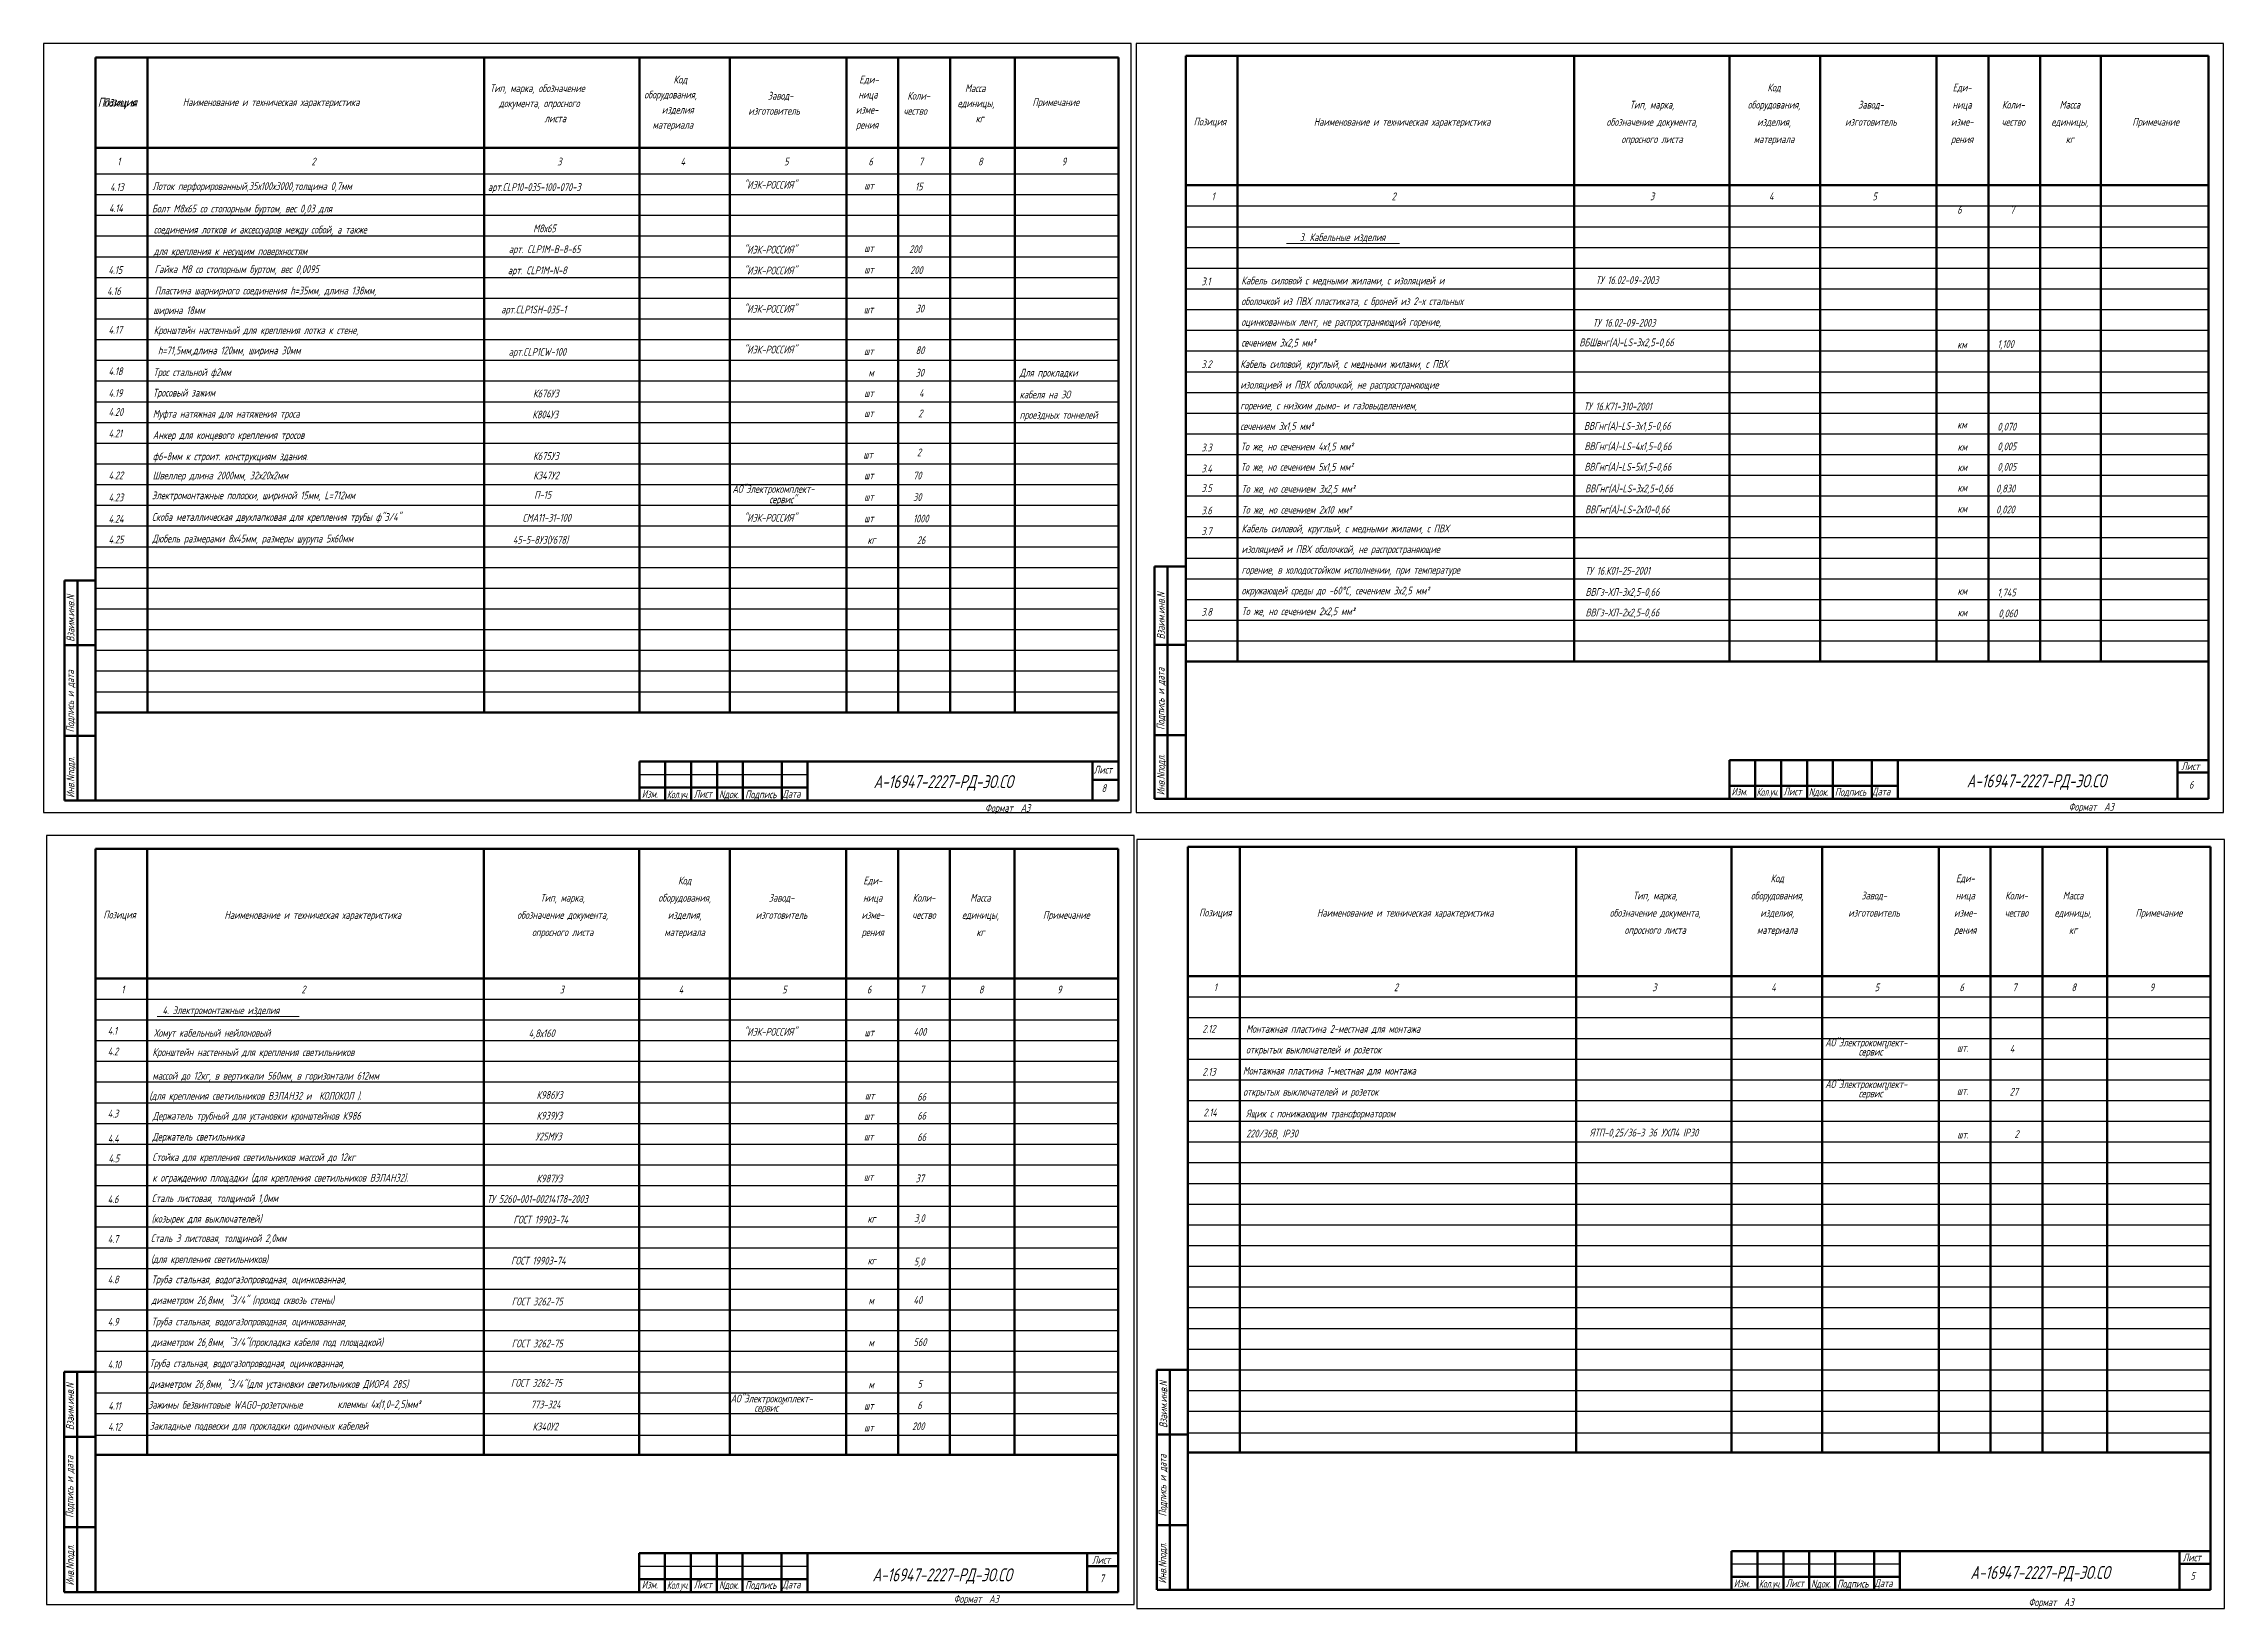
# Model space of a CAD drawing. Header units: inches. Extents: x -2146 to 222, y -883 to 3331.
# Drawn here: x -2146 to -1303, y -883 to -279 of the extents above; entities that cross this region are included whole.
import ezdxf
from ezdxf.enums import TextEntityAlignment as Align

# ---------------------------------------------------------------- set-up
doc = ezdxf.new("R2010")
doc.units = ezdxf.units.IN
doc.header["$MEASUREMENT"] = 0
doc.linetypes.add('gost6', pattern=[12, 8, -1.5, 1, -1.5])
doc.layers.add('оси', color=5, linetype='gost6')
doc.layers.add('текст', color=7, linetype='Continuous')
for name, color, linetype, lineweight in [('рамка толстая', 7, 'Continuous', 60), ('Спецификация', 9, 'Continuous', 25), ('Штампы', 252, 'Continuous', 25)]:
    doc.layers.add(name, color=color, linetype=linetype, lineweight=lineweight)
doc.styles.add('gost shx', font='gost.shx', dxfattribs={"oblique": 15})
doc.styles.add('Simplex', font='simplex.shx', dxfattribs={"width": 0.7, "oblique": 15})

msp = doc.modelspace()

# ---------------------------------------------------------------- texts
at = {"lineweight": 20, "style": 'Simplex', "oblique": 15, "width": 0.7}
for s, p in [('Код', (-1477.23, -297.44)), ('Еди-', (-1404.61, -297.44)), ('Позиция', (-2116.28, -303.2)), ('Тип, марка,', (-1524.36, -304.09)), ('оборудования,', (-1477.23, -304.09)), ('Завод-', (-1439.83, -304.09)), ('ница', (-1404.61, -304.09)), ('Коли-', (-1384.83, -304.09)), ('Масса', (-1362.99, -304.09)), ('Позиция', (-1695.12, -310.59)), ('Наименование и техническая характеристика', (-1620.88, -310.74)), ('обозначение документа,', (-1524.36, -310.74)), ('изделия,', (-1477.23, -310.74)), ('изготовитель', (-1439.83, -310.74)), ('изме-', (-1404.61, -310.74)), ('чество', (-1384.83, -310.74)), ('единицы,', (-1362.99, -310.74)), ('Примечание', (-1329.83, -310.74)), ('опросного листа', (-1524.36, -317.39)), ('материала', (-1477.23, -317.39)), ('рения', (-1404.61, -317.39)), ('кг', (-1362.99, -317.39)), ('Код', (-1897.98, -603.74)), ('Еди-', (-1825.36, -603.74)), ('Код', (-1476, -602.89)), ('Еди-', (-1403.38, -602.89)), ('Позиция', (-2116.25, -616.9)), ('Наименование и техническая характеристика', (-2041.63, -617.04)), ('обозначение документа,', (-1945.11, -617.04)), ('Тип, марка,', (-1945.11, -610.39)), ('оборудования,', (-1897.98, -610.39)), ('изделия,', (-1897.98, -617.04)), ('изготовитель', (-1860.58, -617.04)), ('Завод-', (-1860.58, -610.39)), ('изме-', (-1825.36, -617.04)), ('ница', (-1825.36, -610.39)), ('Коли-', (-1805.58, -610.39)), ('Масса', (-1783.74, -610.39)), ('Примечание', (-1750.58, -617.04)), ('Позиция', (-1693.04, -616.13)), ('Наименование и техническая характеристика', (-1619.65, -616.19)), ('обозначение документа,', (-1523.13, -616.19)), ('Тип, марка,', (-1523.13, -609.54)), ('оборудования,', (-1476, -609.54)), ('изделия,', (-1476, -616.19)), ('изготовитель', (-1438.6, -616.19)), ('Завод-', (-1438.6, -609.54)), ('изме-', (-1403.38, -616.19)), ('ница', (-1403.38, -609.54)), ('чество', (-1383.6, -616.19)), ('Коли-', (-1383.6, -609.54)), ('единицы,', (-1361.76, -616.19)), ('Масса', (-1361.76, -609.54)), ('Примечание', (-1328.6, -616.19)), ('опросного листа', (-1945.11, -623.69)), ('материала', (-1897.98, -623.69)), ('рения', (-1825.36, -623.69)), ('чество', (-1805.58, -617.04)), ('единицы,', (-1783.74, -617.04)), ('кг', (-1783.74, -623.69)), ('опросного листа', (-1523.13, -622.84)), ('материала', (-1476, -622.84)), ('рения', (-1403.38, -622.84)), ('кг', (-1361.76, -622.84))]:
    msp.add_text(s, height=3, dxfattribs=at).set_placement(p, align=Align.CENTER)
at = {"color": 0, "lineweight": 20, "style": 'Simplex', "oblique": 15, "width": 0.7}
for s, p in [('4.13', (-2119.95, -335.93)), ('4.14', (-2120.33, -344.07)), ('4.15', (-2120.55, -367.93)), ('ТУ 16.02-09-2003', (-1546.13, -371.84)), ('4.16', (-2121.1, -376.07)), ('ТУ 16.02-09-2003', (-1547.28, -388.31)), ('ВБШвнг(А)-LS-3х2,5-0,66', (-1552.42, -395.87)), ('км', (-1406.48, -396.71)), ('1,100', (-1390.97, -396.52)), ('км', (-1406.48, -427.63)), ('0,070', (-1390.97, -428.44)), ('км', (-1406.36, -436.23)), ('0,005', (-1390.97, -436.05)), ('шт', (-1828.66, -447.24)), ('70', (-1809.76, -447.34)), ('км', (-1406.36, -444.14)), ('0,005', (-1390.97, -443.95)), ('Электромонтажные полоски, шириной 15мм, L=712мм', (-2103.75, -454.97)), ('П-15', (-1956.1, -454.77)), ('АО"Электрокомплект-', (-1879.54, -452.5)), ('сервис"', (-1865.32, -456.52)), ('шт', (-1828.66, -455.56)), ('30', (-1809.76, -455.65)), ('км', (-1406.36, -451.99)), ('0,830', (-1391.48, -452.34)), ('Скоба металлическая двухлапковая для крепления трубы ф"3/4"', (-2103.75, -463.33)), ('СМА11-31-100', (-1960.58, -463.63)), ('шт', (-1828.66, -463.85)), ('1000', (-1809.76, -463.95)), ('км', (-1406.36, -460.1)), ('0,020', (-1391.48, -460.45)), ('кг', (-1827.41, -472.21)), ('26', (-1808.33, -472.3)), ('км', (-1406.36, -491.88)), ('1,745', (-1390.97, -492.48)), ('км', (-1406.36, -500.18)), ('0,060', (-1390.6, -500.55)), ('3', (-1946.26, -645.84)), ('4', (-1900.31, -645.84)), ('5', (-1860.34, -645.84)), ('6', (-1827.6, -645.84)), ('7', (-1807.14, -645.84)), ('8', (-1784.35, -645.84)), ('Хомут кабельный нейлоновый', (-2103.05, -662.57)), ('4,8х160', (-1958.25, -662.74)), ('шт', (-1828.52, -662.38)), ('400', (-1809.61, -662.17)), ('Монтажная пластина 2-местная для монтажа', (-1681.14, -661.06)), ('Кронштейн настенный для крепления светильников', (-2103.57, -670.02)), ('  шт.', (-1409.56, -668.38)), ('массой до 12кг, в вертикали 560мм, в горизонтали 612мм', (-2103.57, -679.13)), ('Монтажная пластина 1-местная для монтажа', (-1682.37, -677.19)), ('(для крепления светильников ВЭЛАН32 и  КОЛОКОЛ ).', (-2104.79, -686.89)), ('К986У3', (-1955.2, -686.55)), ('шт', (-1828.35, -686.78)), ('66', (-1808.16, -687.24)), ('  шт.', (-1409.56, -684.96)), ('Держатель трубный для установки кронштейнов К986', (-2103.45, -694.62)), ('К939У3', (-1955.2, -694.55)), ('шт', (-1828.74, -694.78)), ('66', (-1808.16, -694.57)), ('Ящик с понижающим трансформатором ', (-1681.16, -693.72)), ('ЯТП-0,25/36-3 36 УХЛ4 IР30', (-1548.38, -701.1)), ('У25МУ3', (-1955.63, -702.58)), ('шт', (-1828.74, -702.59)), ('66', (-1808.16, -702.82)), ('к ограждению площадки (для крепления светильников ВЭЛАН32).', (-2103.57, -718.52)), ('Стойка для крепления светильников массой до 12кг', (-2103.57, -710.56)), ('К987У3', (-1955.2, -718.82)), ('37', (-1808.81, -718.77)), ('Сталь листовая, толщиной 1,0мм', (-2103.79, -726.45)), ('ТУ 5260-001-00214178-2003', (-1974.33, -726.74)), ('шт', (-1828.79, -718.18)), ('(козырек для выключателей)', (-2103.89, -734.35)), ('ГОСТ 19903-74', (-1964.13, -734.71)), ('кг', (-1827.37, -734.33)), ('3,0', (-1809.35, -734.15)), ('Сталь 3 листовая, толщиной 2,0мм', (-2104.16, -741.9)), ('(для крепления светильников)', (-2104.16, -749.95)), ('ГОСТ 19903-74', (-1965.06, -750.55)), ('кг', (-1827.31, -750.46)), ('5,0', (-1809.46, -750.89)), ('Труба стальная, водогазопроводная, оцинкованная,', (-2103.89, -757.78)), ('диаметром 26,8мм, "3/4" (проход сквозь стены)', (-2103.89, -765.78)), ('ГОСТ 3262-75', (-1964.79, -766.31)), ('м', (-1826.99, -765.92)), ('40', (-1809.61, -765.73)), ('4.9', (-2120.83, -774.17)), ('Труба стальная, водогазопроводная, оцинкованная,', (-2103.89, -774.03)), ('диаметром 26,8мм, "3/4"(прокладка кабеля под площадкой)', (-2103.89, -782.03)), ('ГОСТ 3262-75', (-1964.79, -782.55)), ('м', (-1826.99, -782.18)), ('560', (-1809.61, -782)), ('4.10', (-2120.83, -790.65)), ('Труба стальная, водогазопроводная, оцинкованная,', (-2104.71, -790.19)), ('диаметром 26,8мм, "3/4"(для установки светильников ДИОРА 28S)', (-2104.71, -798.19)), ('ГОСТ 3262-75', (-1965.08, -797.75)), ('м', (-1826.99, -798.38)), ('5', (-1808.05, -798.14)), ('4.11', (-2120.59, -806.64)), ('Зажимы безвинтовые WAGO-розеточные ', (-2105.23, -806.22)), ('клеммы 4х(1,0-2,5)мм²', (-2032.05, -805.98)), ('773-324 ', (-1957.44, -806.11)), ('АО"Электрокомплект-', (-1880.26, -803.8)), ('сервис"', (-1871.07, -807.37)), ('шт', (-1828.68, -806.55)), ('6', (-1808.13, -806.39)), ('4.12', (-2120.69, -814.71)), ('шт', (-1828.68, -815.02)), ('200', (-1810.17, -814.51))]:
    msp.add_text(s, height=3, dxfattribs=at).set_placement(p)
at = {"lineweight": 20, "style": 'Simplex', "oblique": 15, "width": 0.7}
for s, p in [('1', (-1694.48, -339.49)), ('2', (-1624.93, -339.49)), ('3', (-1525.15, -339.49)), ('4', (-1479.2, -339.49)), ('5', (-1439.22, -339.49)), ('6', (-1406.49, -344.67)), ('7', (-1386.03, -344.67)), ('3. Кабельные изделия', (-1660.45, -355.27)), ('3.1', (-1698.44, -372.33)), ('Кабель силовой с медными жилами, с изоляцией и', (-1682.99, -372)), ('оболочкой из ПВХ пластиката, с броней из 2-х стальных', (-1682.99, -380)), ('оцинкованных лент, не распространяющий горение,', (-1682.99, -388)), ('сечением 3х2,5 мм²', (-1682.99, -396)), ('3.2', (-1698.44, -404.33)), ('Кабель силовой, круглый, с медными жилами, с ПВХ', (-1683.39, -404.25)), ('Тросовый зажим', (-2103.39, -415.32)), ('Трос стальной ф2мм', (-2103.2, -407.39)), ('К676У3', (-1956.56, -415.62)), ('м', (-1827.01, -407.57)), ('30', (-1808.83, -407.6)), ('4', (-1807.48, -415.47)), ('Для прокладки', (-1768.61, -407.6)), ('изоляцией и ПВХ оболочкой, не распространяющие', (-1683.39, -412.25)), ('Муфта натяжная для натяжения троса', (-2103.39, -423.46)), ('К804У3', (-1956.83, -423.76)), ('2', (-1807.76, -423.31)), ('проездных тоннелей', (-1768.61, -423.91)), ('кабеля на ЭО', (-1768.61, -416.02)), ('горение, с низким дымо- и газовыделением,', (-1683.39, -420.25)), ('Анкер для концевого крепления тросов', (-2103.39, -431.68)), ('сечением 3х1,5 мм²', (-1683.39, -428.25)), ('ф6-8мм к строит. конструкциям здания.', (-2103.39, -439.9)), ('К675У3', (-1956.53, -439.79)), ('2', (-1808.26, -438.38)), ('3.3', (-1698.44, -436.51)), ('То же, но сечением 4х1,5 мм²', (-1683.22, -436.09)), ('Швеллер длина 2000мм, 32х20х2мм', (-2103.46, -447.3)), ('3.4', (-1698.44, -444.65)), ('То же, но сечением 5х1,5 мм²', (-1683.22, -443.99)), ('3.5', (-1698.44, -452.16)), ('То же, но сечением 3х2,5 мм²', (-1682.93, -452.43)), ('3.6', (-1698.44, -460.81)), ('То же, но сечением 2х10 мм²', (-1682.93, -460.53)), ('3.7', (-1698.44, -468.79)), ('Кабель силовой, круглый, с медными жилами, с ПВХ', (-1682.89, -467.75)), ('изоляцией и ПВХ оболочкой, не распространяющие', (-1682.89, -475.75)), ('горение, в холодостойком исполнении, при температуре ', (-1682.89, -483.75)), ('окружающей среды до -60%%DC, сечением 3х2,5 мм²', (-1682.89, -491.75)), ('То же, но сечением 2х2,5 мм²', (-1682.89, -499.75)), ('3.8', (-1698.44, -499.96)), ('Лист', (-1739.94, -560.92)), ('Лист', (-1319.95, -559.6)), ('6', (-1316.97, -566.73)), ('8', (-1736.96, -568.05)), ('1', (-2115.6, -645.84)), ('2', (-2046.04, -645.84)), ('9', (-1754.14, -645.84)), ('1', (-1693.62, -644.98)), ('2', (-1624.06, -644.98)), ('3', (-1524.28, -644.98)), ('4', (-1478.33, -644.98)), ('5', (-1438.36, -644.98)), ('6', (-1405.62, -644.98)), ('7', (-1385.17, -644.98)), ('8', (-1362.37, -644.98)), ('9', (-1332.16, -644.98)), ('4. Электромонтажные изделия', (-2099.69, -653.84)), ('4.1', (-2120.83, -661.77)), ('2.12', (-1698.05, -661.01)), ('4.2', (-2120.83, -669.77)), ('открытых выключателей и розеток', (-1681.17, -669.05)), ('4', (-1386.22, -668.72)), ('2.13', (-1698.05, -677.61)), ('2.14', (-1697.66, -693.34)), ('открытых выключателей и розеток', (-1682.27, -685.33)), ('27', (-1386.22, -685.3)), ('4.3', (-2120.83, -693.77)), ('220/36В, IP30', (-1681.11, -701.46)), ('2', (-1384.39, -701.67)), ('4.4', (-2120.78, -703.39)), ('Держатель светильника', (-2103.6, -702.68)), ('  шт.', (-1409.41, -701.81)), ('4.5', (-2120.53, -711.04)), ('4.6', (-2120.83, -726.82)), ('4.7', (-2120.83, -742.19)), ('4.8', (-2120.83, -757.8)), ('Лист', (-1740.64, -866.11)), ('Лист', (-1319.37, -865.15)), ('7', (-1737.66, -873.24)), ('5', (-1316.39, -872.28))]:
    msp.add_text(s, height=3, dxfattribs=at).set_placement(p)
for s, p in [('Взаим.инв.N', (-2133.69, -510.04)), ('Взаим.инв.N', (-1712.54, -509.08)), ('Подпись и дата', (-1712.64, -544.04)), ('Подпись и дата', (-2133.79, -544.99)), ('Инв.Nподл.', (-2133.71, -570.26)), ('Инв.Nподл.', (-1712.55, -569.31)), ('Взаим.инв.N', (-2133.87, -814.5)), ('Взаим.инв.N', (-1711.62, -813.67)), ('Подпись и дата', (-1711.88, -847.87)), ('Подпись и дата', (-2134.05, -848.38)), ('Инв.Nподл.', (-1711.95, -873.76)), ('Инв.Nподл.', (-2133.89, -874.52))]:
    msp.add_text(s, height=3, rotation=90, dxfattribs=at).set_placement(p)
at = {"lineweight": 35, "style": 'Simplex', "oblique": 15, "width": 0.7}
for p in [(-1798.1, -566.53), (-1375.91, -566.25), (-1374.47, -871.97), (-1798.52, -872.9)]:
    msp.add_text('А-16947-2227-РД-ЭО.СО', height=5, dxfattribs=at).set_placement(p, align=Align.CENTER)
at = {"lineweight": -3, "style": 'Simplex', "oblique": 15, "width": 0.7}
for s, p in [('Изм.', (-1914.55, -570.31)), ('Лист', (-1894.47, -570.27)), ('Nдок.', (-1884.71, -570.45)), ('Подпись', (-1874.63, -570.45)), ('Дата', (-1860.26, -570.27)), ('Изм.', (-1493.68, -569.38)), ('Лист', (-1473.6, -569.34)), ('Nдок.', (-1463.84, -569.52)), ('Подпись', (-1453.76, -569.52)), ('Дата', (-1439.38, -569.34)), ('Изм.', (-1914.56, -875.68)), ('Лист', (-1894.48, -875.64)), ('Nдок.', (-1884.72, -875.82)), ('Подпись', (-1874.64, -875.82)), ('Дата', (-1860.26, -875.64)), ('Изм.', (-1492.78, -875.17)), ('Лист', (-1472.7, -875.12)), ('Nдок.', (-1462.94, -875.3)), ('Подпись', (-1452.86, -875.3)), ('Дата', (-1438.48, -875.12))]:
    msp.add_text(s, height=3, dxfattribs=at).set_placement(p)
at = {"lineweight": -3, "style": 'Simplex', "oblique": 15, "width": 0.580214}
for p, p2 in [((-1904.84, -570.45), (-1896.47, -570.45)), ((-1483.97, -569.52), (-1475.6, -569.52)), ((-1904.85, -875.82), (-1896.48, -875.82)), ((-1483.07, -875.3), (-1474.7, -875.3))]:
    msp.add_text('Кол.уч.', height=3, dxfattribs=at).set_placement(p, p2, align=Align.FIT)
at = {"color": 0, "lineweight": 20, "style": 'Simplex', "oblique": 15, "width": 0.7}
for p in [(-1773.26, -575.72), (-1354.73, -575.25), (-1785.39, -881.17), (-1370.22, -882.47)]:
    msp.add_text('Формат  А3', height=3, dxfattribs=at).set_placement(p, align=Align.CENTER)
at = {"layer": 'Спецификация', "color": 0, "lineweight": 20, "style": 'Simplex', "oblique": 15, "width": 0.7}
for s, p in [('Тип, марка, обозначение', (-1973.18, -297.72)), ('Масса', (-1789.7, -297.72)), ('Наименование и техническая характеристика', (-2091.83, -303.11)), ('документа, опросного', (-1969.7, -303.55)), ('оборудования,', (-1913.61, -300.2)), ('Завод-', (-1865.88, -300.63)), ('ница', (-1830.89, -300.2)), ('Коли-', (-1811.98, -300.63)), ('единицы,', (-1792.57, -303.55)), ('Примечание', (-1763.68, -303.11)), ('листа', (-1952.11, -309.38)), ('материала', (-1910.39, -311.86)), ('изделия', (-1906.8, -306.03)), ('изготовитель', (-1873.4, -306.47)), ('рения', (-1831.8, -311.86)), ('изме-', (-1831.89, -306.03)), ('чество', (-1813.48, -306.47)), ('кг', (-1785.6, -309.38)), ('1', (-2117.16, -326.05)), ('2', (-2042.16, -326.05)), ('3', (-1947.18, -326.05)), ('4', (-1899.62, -326.05)), ('5', (-1859.59, -326.05)), ('6', (-1827.01, -326.05)), ('7', (-1807.53, -326.05)), ('8', (-1784.68, -326.05)), ('9', (-1752.36, -326.05)), ('Лоток перфорированный,35х100х3000,толщина 0,7мм', (-2103.51, -335.53)), ('арт.CLР10-035-100-070-3', (-1973.96, -335.9)), ('"ИЭК-РОССИЯ"', (-1875.16, -335.02)), ('шт', (-1828.62, -335.34)), ('15', (-1808.99, -335.7)), ('Болт М8х65 со стопорным буртом, вес 0,03 для', (-2103.73, -344.22)), ('соединения лотков и аксессуаров между собой, а также', (-2103.04, -352.35)), ('  М8х65', (-1959.46, -351.85)), ('для крепления к несущим поверхностям', (-2103.04, -360.67)), ('арт. CLP1M-В-8-65', (-1965.93, -359.9)), ('"ИЭК-РОССИЯ"', (-1875.16, -360.07)), ('шт', (-1828.63, -359.47)), ('200', (-1811.29, -359.91)), ('Гайка М8 со стопорным буртом, вес 0,0095', (-2102.7, -367.59)), ('арт. CLP1M-N-8', (-1966.29, -368.07)), ('"ИЭК-РОССИЯ"', (-1875.16, -368.15)), ('шт', (-1828.63, -367.74)), ('200', (-1810.87, -368)), ('Пластина шарнирного соединения h=35мм, длина 138мм, ', (-2102.61, -375.87)), (' ширина 18мм', (-2104.7, -383.48)), ('арт.CLР1SH-035-1', (-1968.88, -383.2)), ('"ИЭК-РОССИЯ"', (-1875.16, -382.92)), ('шт', (-1828.79, -383.15)), ('30', (-1808.78, -382.86)), ('4.17', (-2120.5, -391.07)), ('Кронштейн настенный для крепления лотка к стене,', (-2103.04, -391.16)), ('"ИЭК-РОССИЯ"', (-1875.16, -398.68)), ('4.18', (-2120.5, -407.04)), (' h=71,5мм,длина 120мм, ширина 30мм', (-2102.9, -398.98)), ('арт.CLР1СW-100', (-1965.97, -399.58)), ('шт', (-1828.7, -399.26)), ('80', (-1808.78, -398.94)), ('4.19', (-2120.5, -415.47)), ('4.20', (-2120.5, -422.77)), ('шт', (-1828.63, -415.48)), ('4.21', (-2120.5, -431.05)), ('шт', (-1828.67, -423.27)), ('шт', (-1828.97, -439.24)), ('4.22', (-2120.5, -447.25)), ('4.23', (-2120.5, -455.76)), ('4.24', (-2120.5, -464.07)), ('"ИЭК-РОССИЯ"', (-1875.16, -463.63)), ('4.25', (-2120.5, -472.04)), ('Дюбель размерами 8х45мм, размеры шурупа 5х60мм', (-2103.62, -471.68)), ('45-5-8У3(У678)', (-1964.37, -472.15)), ('"ИЭК-РОССИЯ"', (-1875.16, -662.15)), ('АО"Электрокомплект-', (-1457.48, -666.28)), ('сервис"', (-1444.57, -669.84)), ('АО"Электрокомплект-', (-1457.48, -682.4)), ('сервис"', (-1444.57, -685.95)), ('Закладные подвески для прокладки одиночных кабелей', (-2104.66, -814.36)), ('К340У2', (-1956.75, -814.64))]:
    msp.add_text(s, height=3, dxfattribs=at).set_placement(p)
at = {"layer": 'Спецификация', "color": 0, "lineweight": 20, "style": 'gost shx', "oblique": 15}
for s, p in [('Код', (-1902.31, -294.36)), ('Еди-', (-1830.57, -294.36))]:
    msp.add_text(s, height=3, dxfattribs=at).set_placement(p)
at = {"layer": 'Спецификация', "color": 0, "style": 'gost shx', "oblique": 15}
msp.add_text('Позиция', height=3.5, dxfattribs=at).set_placement((-2124.65, -303.38))
at = {"layer": 'текст', "color": 0, "lineweight": 20, "style": 'Simplex', "oblique": 15, "width": 0.7}
for s, p in [('ТУ 16.К71-310-2001', (-1550.74, -420.61)), ('ВВГнг(А)-LS-3х1,5-0,66', (-1550.65, -428.17)), ('ВВГнг(А)-LS-4х1,5-0,66', (-1550.48, -436.01)), ('К347У2', (-1956.46, -447.32)), ('ВВГнг(А)-LS-5х1,5-0,66', (-1550.48, -443.91)), ('ВВГнг(А)-LS-3х2,5-0,66', (-1550.19, -452.28)), ('ВВГнг(А)-LS-2х10-0,66', (-1550.19, -460.39)), ('ТУ 16.К01-25-2001', (-1550.24, -484.1)), ('ВВГз-ХЛ-3х2,5-0,66', (-1550.07, -492.29)), ('ВВГз-ХЛ-2х2,5-0,66', (-1550.07, -500.2))]:
    msp.add_text(s, height=3, dxfattribs=at).set_placement(p)

# ---------------------------------------------------------------- linework, layer by layer
at = {"lineweight": 60}
for p, q in [((-1704.46, -283.7), (-1309.46, -283.7)), ((-1704.46, -570.7), (-1704.46, -283.7)), ((-1684.46, -283.7), (-1684.46, -517.7)), ((-1554.46, -283.7), (-1554.46, -517.7)), ((-1350.95, -283.69), (-1350.95, -517.69)), ((-1309.46, -283.7), (-1309.46, -570.7)), ((-1704.46, -333.7), (-1309.46, -333.7)), ((-1716.46, -570.69), (-1716.46, -480.97)), ((-1704.46, -480.97), (-1716.46, -480.97)), ((-1711.46, -570.69), (-1711.46, -480.97)), ((-1704.46, -570.7), (-1704.46, -485.7)), ((-1704.46, -511.15), (-1716.46, -511.15)), ((-1704.46, -570.69), (-1704.46, -516.15)), ((-1704.46, -546.15), (-1716.46, -546.15)), ((-1704.46, -570.69), (-1716.46, -570.69)), ((-1309.46, -570.7), (-1704.46, -570.7)), ((-1703.6, -589.19), (-1308.6, -589.19)), ((-1703.6, -876.19), (-1703.6, -589.19)), ((-1683.6, -589.19), (-1683.6, -823.19)), ((-1553.6, -589.19), (-1553.6, -823.19)), ((-1493.6, -589.19), (-1493.6, -823.19)), ((-1458.6, -589.19), (-1458.6, -823.19)), ((-1413.6, -589.19), (-1413.6, -823.19)), ((-1393.6, -589.19), (-1393.6, -823.19)), ((-1373.6, -589.19), (-1373.6, -823.19)), ((-1348.6, -589.19), (-1348.6, -823.19)), ((-1308.6, -589.19), (-1308.6, -876.19)), ((-2125.58, -590.04), (-1730.58, -590.04)), ((-2125.58, -877.04), (-2125.58, -590.04)), ((-2105.58, -590.04), (-2105.58, -824.04)), ((-1730.58, -590.04), (-1730.58, -877.04)), ((-1703.6, -639.19), (-1308.6, -639.19)), ((-1715.6, -876.19), (-1715.6, -791.19)), ((-1703.6, -791.19), (-1715.6, -791.19)), ((-1710.6, -876.19), (-1710.6, -791.19)), ((-1703.6, -876.19), (-1703.6, -791.19)), ((-2137.58, -877.04), (-2137.58, -792.04)), ((-2125.58, -792.04), (-2137.58, -792.04)), ((-2132.58, -877.04), (-2132.58, -792.04)), ((-2125.58, -877.04), (-2125.58, -792.04)), ((-1703.6, -816.19), (-1715.6, -816.19)), ((-2125.58, -817.04), (-2137.58, -817.04)), ((-2125.58, -877.04), (-2125.58, -822.04)), ((-1703.6, -876.19), (-1703.6, -821.19)), ((-1703.6, -823.19), (-1308.6, -823.19)), ((-2125.58, -852.04), (-2137.58, -852.04)), ((-1703.54, -851.19), (-1715.54, -851.19)), ((-2125.58, -877.04), (-2137.58, -877.04)), ((-1730.58, -877.04), (-2125.58, -877.04)), ((-1730.58, -877.04), (-1915.58, -877.04)), ((-1703.54, -876.19), (-1715.54, -876.19)), ((-1308.6, -876.19), (-1703.6, -876.19)), ((-1308.6, -876.19), (-1493.6, -876.19))]:
    msp.add_line(p, q, dxfattribs=at)
at = {"color": 0, "lineweight": 60}
for p, q in [((-1494.46, -283.7), (-1494.46, -517.7)), ((-1459.46, -283.7), (-1459.46, -517.7)), ((-1414.46, -283.7), (-1414.46, -517.7)), ((-1394.46, -283.7), (-1394.46, -517.7)), ((-1374.46, -283.7), (-1374.46, -517.7)), ((-1704.46, -517.7), (-1309.46, -517.7)), ((-1975.58, -590.04), (-1975.58, -824.04)), ((-1915.58, -590.04), (-1915.58, -824.04)), ((-1880.58, -590.04), (-1880.58, -824.04)), ((-1835.58, -590.04), (-1835.58, -824.04)), ((-1815.58, -590.04), (-1815.58, -824.04)), ((-1795.58, -590.04), (-1795.58, -824.04)), ((-1770.58, -590.04), (-1770.58, -824.04)), ((-2125.58, -640.04), (-1730.58, -640.04)), ((-2125.58, -824.04), (-1730.58, -824.04))]:
    msp.add_line(p, q, dxfattribs=at)
at = {"lineweight": 30}
for p, q in [((-1704.46, -341.7), (-1309.46, -341.7)), ((-1703.6, -647.19), (-1308.6, -647.19))]:
    msp.add_line(p, q, dxfattribs=at)
at = {"lineweight": -3}
for p, q in [((-1704.46, -349.7), (-1309.46, -349.7)), ((-1704.46, -357.7), (-1309.46, -357.7)), ((-1703.6, -655.19), (-1308.6, -655.19)), ((-1703.6, -663.19), (-1308.6, -663.19)), ((-1703.6, -671.19), (-1308.6, -671.19)), ((-1703.6, -679.19), (-1308.6, -679.19)), ((-1703.6, -687.19), (-1308.6, -687.19)), ((-1703.6, -695.19), (-1308.6, -695.19)), ((-1703.6, -703.19), (-1308.6, -703.19)), ((-1703.6, -711.19), (-1308.6, -711.19)), ((-1703.6, -719.19), (-1308.6, -719.19)), ((-1703.6, -727.19), (-1308.6, -727.19)), ((-1703.6, -735.19), (-1308.6, -735.19)), ((-1703.6, -743.19), (-1308.6, -743.19)), ((-1703.6, -751.19), (-1308.6, -751.19)), ((-1703.6, -759.19), (-1308.6, -759.19)), ((-1703.6, -767.19), (-1308.6, -767.19)), ((-1703.6, -775.19), (-1308.6, -775.19)), ((-1703.6, -783.19), (-1308.6, -783.19)), ((-1703.6, -791.19), (-1308.6, -791.19)), ((-1703.6, -799.19), (-1308.6, -799.19)), ((-1703.6, -807.19), (-1308.6, -807.19)), ((-1703.6, -815.58), (-1308.6, -815.58)), ((-1915.58, -867.04), (-1850.58, -867.04)), ((-1493.6, -866.19), (-1428.6, -866.19))]:
    msp.add_line(p, q, dxfattribs=at)
at = {"lineweight": 18}
for p, q in [((-1665.48, -356.17), (-1621.9, -356.17)), ((-2101.77, -654.74), (-2046.92, -654.74))]:
    msp.add_line(p, q, dxfattribs=at)
at = {"color": 0, "lineweight": -3}
for p, q in [((-1704.46, -365.7), (-1309.46, -365.7)), ((-1704.46, -373.7), (-1309.46, -373.7)), ((-1704.46, -381.7), (-1309.46, -381.7)), ((-1704.46, -389.7), (-1309.46, -389.7)), ((-1704.46, -397.7), (-1309.46, -397.7)), ((-1704.46, -405.7), (-1309.46, -405.7)), ((-1704.46, -413.7), (-1309.46, -413.7)), ((-1704.46, -421.7), (-1309.46, -421.7)), ((-1704.46, -429.7), (-1309.46, -429.7)), ((-1704.46, -437.7), (-1309.46, -437.7)), ((-1704.46, -445.7), (-1309.46, -445.7)), ((-1704.46, -453.7), (-1309.46, -453.7)), ((-1704.46, -461.7), (-1309.46, -461.7)), ((-1704.46, -469.7), (-1309.46, -469.7)), ((-1704.46, -477.7), (-1309.46, -477.7)), ((-1704.46, -485.7), (-1309.46, -485.7)), ((-1704.46, -493.7), (-1309.46, -493.7)), ((-1704.46, -501.7), (-1309.46, -501.7)), ((-1704.46, -509.7), (-1309.46, -509.7)), ((-2125.58, -656.04), (-1730.58, -656.04)), ((-2125.58, -664.04), (-1730.58, -664.04)), ((-2125.58, -672.04), (-1730.58, -672.04)), ((-2125.58, -680.04), (-1730.58, -680.04)), ((-2125.58, -688.04), (-1730.58, -688.04)), ((-2125.58, -696.04), (-1730.58, -696.04)), ((-2125.58, -704.04), (-1730.58, -704.04)), ((-2125.58, -712.04), (-1730.58, -712.04)), ((-2125.58, -720.04), (-1730.58, -720.04)), ((-2125.58, -728.04), (-1730.58, -728.04)), ((-2125.58, -736.04), (-1730.58, -736.04)), ((-2125.58, -744.04), (-1730.58, -744.04)), ((-2125.58, -752.04), (-1730.58, -752.04)), ((-2125.58, -760.04), (-1730.58, -760.04)), ((-2125.58, -768.04), (-1730.58, -768.04)), ((-2125.58, -776.04), (-1730.58, -776.04)), ((-2125.58, -784.04), (-1730.58, -784.04)), ((-2125.58, -792.04), (-1730.58, -792.04)), ((-2125.58, -800.04), (-1730.58, -800.04)), ((-2125.58, -808.04), (-1730.58, -808.04)), ((-2125.58, -816.43), (-1730.58, -816.43))]:
    msp.add_line(p, q, dxfattribs=at)
at = {"lineweight": 50}
for p, q in [((-1309.46, -555.7), (-1494.46, -555.7)), ((-1494.46, -555.7), (-1494.46, -570.7)), ((-1484.46, -570.7), (-1484.46, -555.7)), ((-1474.46, -570.7), (-1474.46, -555.7)), ((-1464.46, -570.7), (-1464.46, -555.7)), ((-1454.46, -570.7), (-1454.46, -555.7)), ((-1439.46, -570.7), (-1439.46, -555.7)), ((-1429.46, -570.7), (-1429.46, -555.7)), ((-1321.46, -570.7), (-1321.46, -555.7)), ((-1309.46, -570.7), (-1309.46, -555.7)), ((-1321.46, -560.53), (-1309.46, -560.53)), ((-1494.46, -565.7), (-1429.46, -565.7)), ((-1730.58, -862.04), (-1915.58, -862.04)), ((-1915.58, -862.04), (-1915.58, -877.04)), ((-1905.58, -877.04), (-1905.58, -862.04)), ((-1895.58, -877.04), (-1895.58, -862.04)), ((-1885.58, -877.04), (-1885.58, -862.04)), ((-1875.58, -877.04), (-1875.58, -862.04)), ((-1860.58, -877.04), (-1860.58, -862.04)), ((-1850.58, -877.04), (-1850.58, -862.04)), ((-1742.58, -877.04), (-1742.58, -862.04)), ((-1742.58, -867.04), (-1730.58, -867.04)), ((-1730.58, -877.04), (-1730.58, -862.04)), ((-1308.6, -861.19), (-1493.6, -861.19)), ((-1493.6, -861.19), (-1493.6, -876.19)), ((-1483.6, -876.19), (-1483.6, -861.19)), ((-1473.6, -876.19), (-1473.6, -861.19)), ((-1463.6, -876.19), (-1463.6, -861.19)), ((-1453.6, -876.19), (-1453.6, -861.19)), ((-1438.6, -876.19), (-1438.6, -861.19)), ((-1428.6, -876.19), (-1428.6, -861.19)), ((-1320.6, -876.19), (-1320.6, -861.19)), ((-1320.6, -866.19), (-1308.6, -866.19)), ((-1915.58, -872.04), (-1850.58, -872.04)), ((-1493.6, -871.19), (-1428.6, -871.19)), ((-1915.58, -877.04), (-1730.58, -877.04)), ((-1493.6, -876.19), (-1308.6, -876.19))]:
    msp.add_line(p, q, dxfattribs=at)
at = {"color": 0, "lineweight": 30}
msp.add_line((-2125.58, -648.04), (-1730.58, -648.04), dxfattribs=at)
at = {"layer": 'оси', "linetype": 'ByBlock'}
for points in [[(-1725.57, -571), (-1725.57, -284), (-1725.57, -279), (-2125.57, -279), (-2145.57, -279), (-2145.57, -571), (-2145.57, -576), (-1725.57, -576), (-1725.57, -571)], [(-1303.63, -571), (-1303.63, -284), (-1303.63, -279), (-1703.63, -279), (-1723.63, -279), (-1723.63, -571), (-1723.63, -576), (-1303.63, -576), (-1303.63, -571)], [(-1724.4, -876.84), (-1724.4, -589.84), (-1724.4, -584.84), (-2124.4, -584.84), (-2144.4, -584.84), (-2144.4, -876.84), (-2144.4, -881.84), (-1724.4, -881.84), (-1724.4, -876.84)], [(-1303.29, -878.35), (-1303.29, -591.35), (-1303.29, -586.35), (-1703.29, -586.35), (-1723.29, -586.35), (-1723.29, -878.35), (-1723.29, -883.35), (-1303.29, -883.35), (-1303.29, -878.35)]]:
    msp.add_lwpolyline(points, dxfattribs=at)
at = {"layer": 'рамка толстая', "color": 0}
for p, q in [((-2125.48, -571.3), (-2125.48, -284.3)), ((-2125.48, -284.3), (-1730.48, -284.3)), ((-2125.48, -571.3), (-1730.48, -571.3))]:
    msp.add_line(p, q, dxfattribs=at)
at = {"layer": 'рамка толстая'}
msp.add_line((-1730.48, -284.3), (-1730.48, -571.3), dxfattribs=at)
at = {"layer": 'Спецификация', "color": 0, "lineweight": 60}
for p, q in [((-2125.48, -284.3), (-1730.48, -284.3)), ((-2125.48, -284.3), (-2125.48, -537.3)), ((-2105.48, -284.3), (-2105.48, -537.3)), ((-1975.48, -284.3), (-1975.48, -537.3)), ((-1915.48, -284.3), (-1915.48, -537.3)), ((-1880.48, -284.3), (-1880.48, -537.3)), ((-1835.48, -284.3), (-1835.48, -537.3)), ((-1815.48, -284.3), (-1815.48, -537.3)), ((-1795.48, -284.3), (-1795.48, -537.3)), ((-1770.48, -284.3), (-1770.48, -537.3)), ((-1730.48, -284.3), (-1730.48, -537.3)), ((-2125.48, -319.3), (-1730.48, -319.3)), ((-2125.48, -537.3), (-1730.48, -537.3))]:
    msp.add_line(p, q, dxfattribs=at)
at = {"layer": 'Спецификация', "color": 0}
for p, q in [((-2125.48, -329.3), (-1730.48, -329.3)), ((-2125.48, -337.3), (-1730.48, -337.3)), ((-2125.48, -345.3), (-1730.48, -345.3)), ((-2125.48, -353.3), (-1730.48, -353.3)), ((-2125.48, -361.3), (-1730.48, -361.3)), ((-2125.48, -369.3), (-1730.48, -369.3)), ((-2125.48, -377.3), (-1730.48, -377.3)), ((-2125.48, -385.3), (-1730.48, -385.3)), ((-2125.48, -393.3), (-1730.48, -393.3)), ((-2125.48, -401.3), (-1730.48, -401.3)), ((-2125.48, -409.3), (-1730.48, -409.3)), ((-2125.48, -417.3), (-1730.48, -417.3)), ((-2125.48, -425.3), (-1730.48, -425.3)), ((-2125.48, -433.3), (-1730.48, -433.3)), ((-2125.48, -441.3), (-1730.48, -441.3)), ((-2125.48, -449.3), (-1730.48, -449.3)), ((-2125.48, -457.3), (-1730.48, -457.3)), ((-2125.48, -465.3), (-1730.48, -465.3)), ((-2125.48, -473.3), (-1730.48, -473.3)), ((-2125.48, -481.3), (-1730.48, -481.3)), ((-2125.48, -489.3), (-1730.48, -489.3)), ((-2125.48, -497.3), (-1730.48, -497.3)), ((-2125.48, -505.3), (-1730.48, -505.3)), ((-2125.48, -513.3), (-1730.48, -513.3)), ((-2125.48, -521.3), (-1730.48, -521.3)), ((-2125.48, -529.3), (-1730.48, -529.3))]:
    msp.add_line(p, q, dxfattribs=at)
at = {"layer": 'Штампы', "color": 0, "lineweight": 60}
for p, q in [((-2137.48, -571.3), (-2137.48, -486.3)), ((-2137.48, -486.3), (-2125.48, -486.3)), ((-2132.48, -571.3), (-2132.48, -486.3)), ((-2125.48, -571.3), (-2125.48, -486.3)), ((-2137.48, -511.3), (-2125.48, -511.3)), ((-2137.48, -546.3), (-2125.48, -546.3)), ((-1915.48, -556.3), (-1730.48, -556.3)), ((-1915.48, -556.3), (-1915.48, -571.3)), ((-1905.48, -556.3), (-1905.48, -571.3)), ((-1895.48, -556.3), (-1895.48, -571.3)), ((-1885.48, -556.3), (-1885.48, -571.3)), ((-1875.48, -556.3), (-1875.48, -571.3)), ((-1860.48, -556.3), (-1860.48, -571.3)), ((-1850.48, -556.3), (-1850.48, -571.3)), ((-1740.48, -556.3), (-1730.48, -556.3)), ((-1740.48, -556.3), (-1740.48, -571.3)), ((-1740.48, -563.3), (-1730.48, -563.3)), ((-2137.48, -571.3), (-2125.48, -571.3)), ((-1915.48, -566.3), (-1850.48, -566.3)), ((-1915.48, -571.3), (-1730.48, -571.3)), ((-1740.48, -571.3), (-1730.48, -571.3))]:
    msp.add_line(p, q, dxfattribs=at)
at = {"layer": 'Штампы', "color": 0}
msp.add_line((-1915.48, -561.3), (-1850.48, -561.3), dxfattribs=at)

msp.set_redraw_order([(e.dxf.handle, doc.entitydb.next_handle()) for e in msp.query("TEXT MTEXT ATTDEF DIMENSION ARC_DIMENSION")])  # texts and dimensions are drawn at this point

doc.saveas('drawing.dxf')
